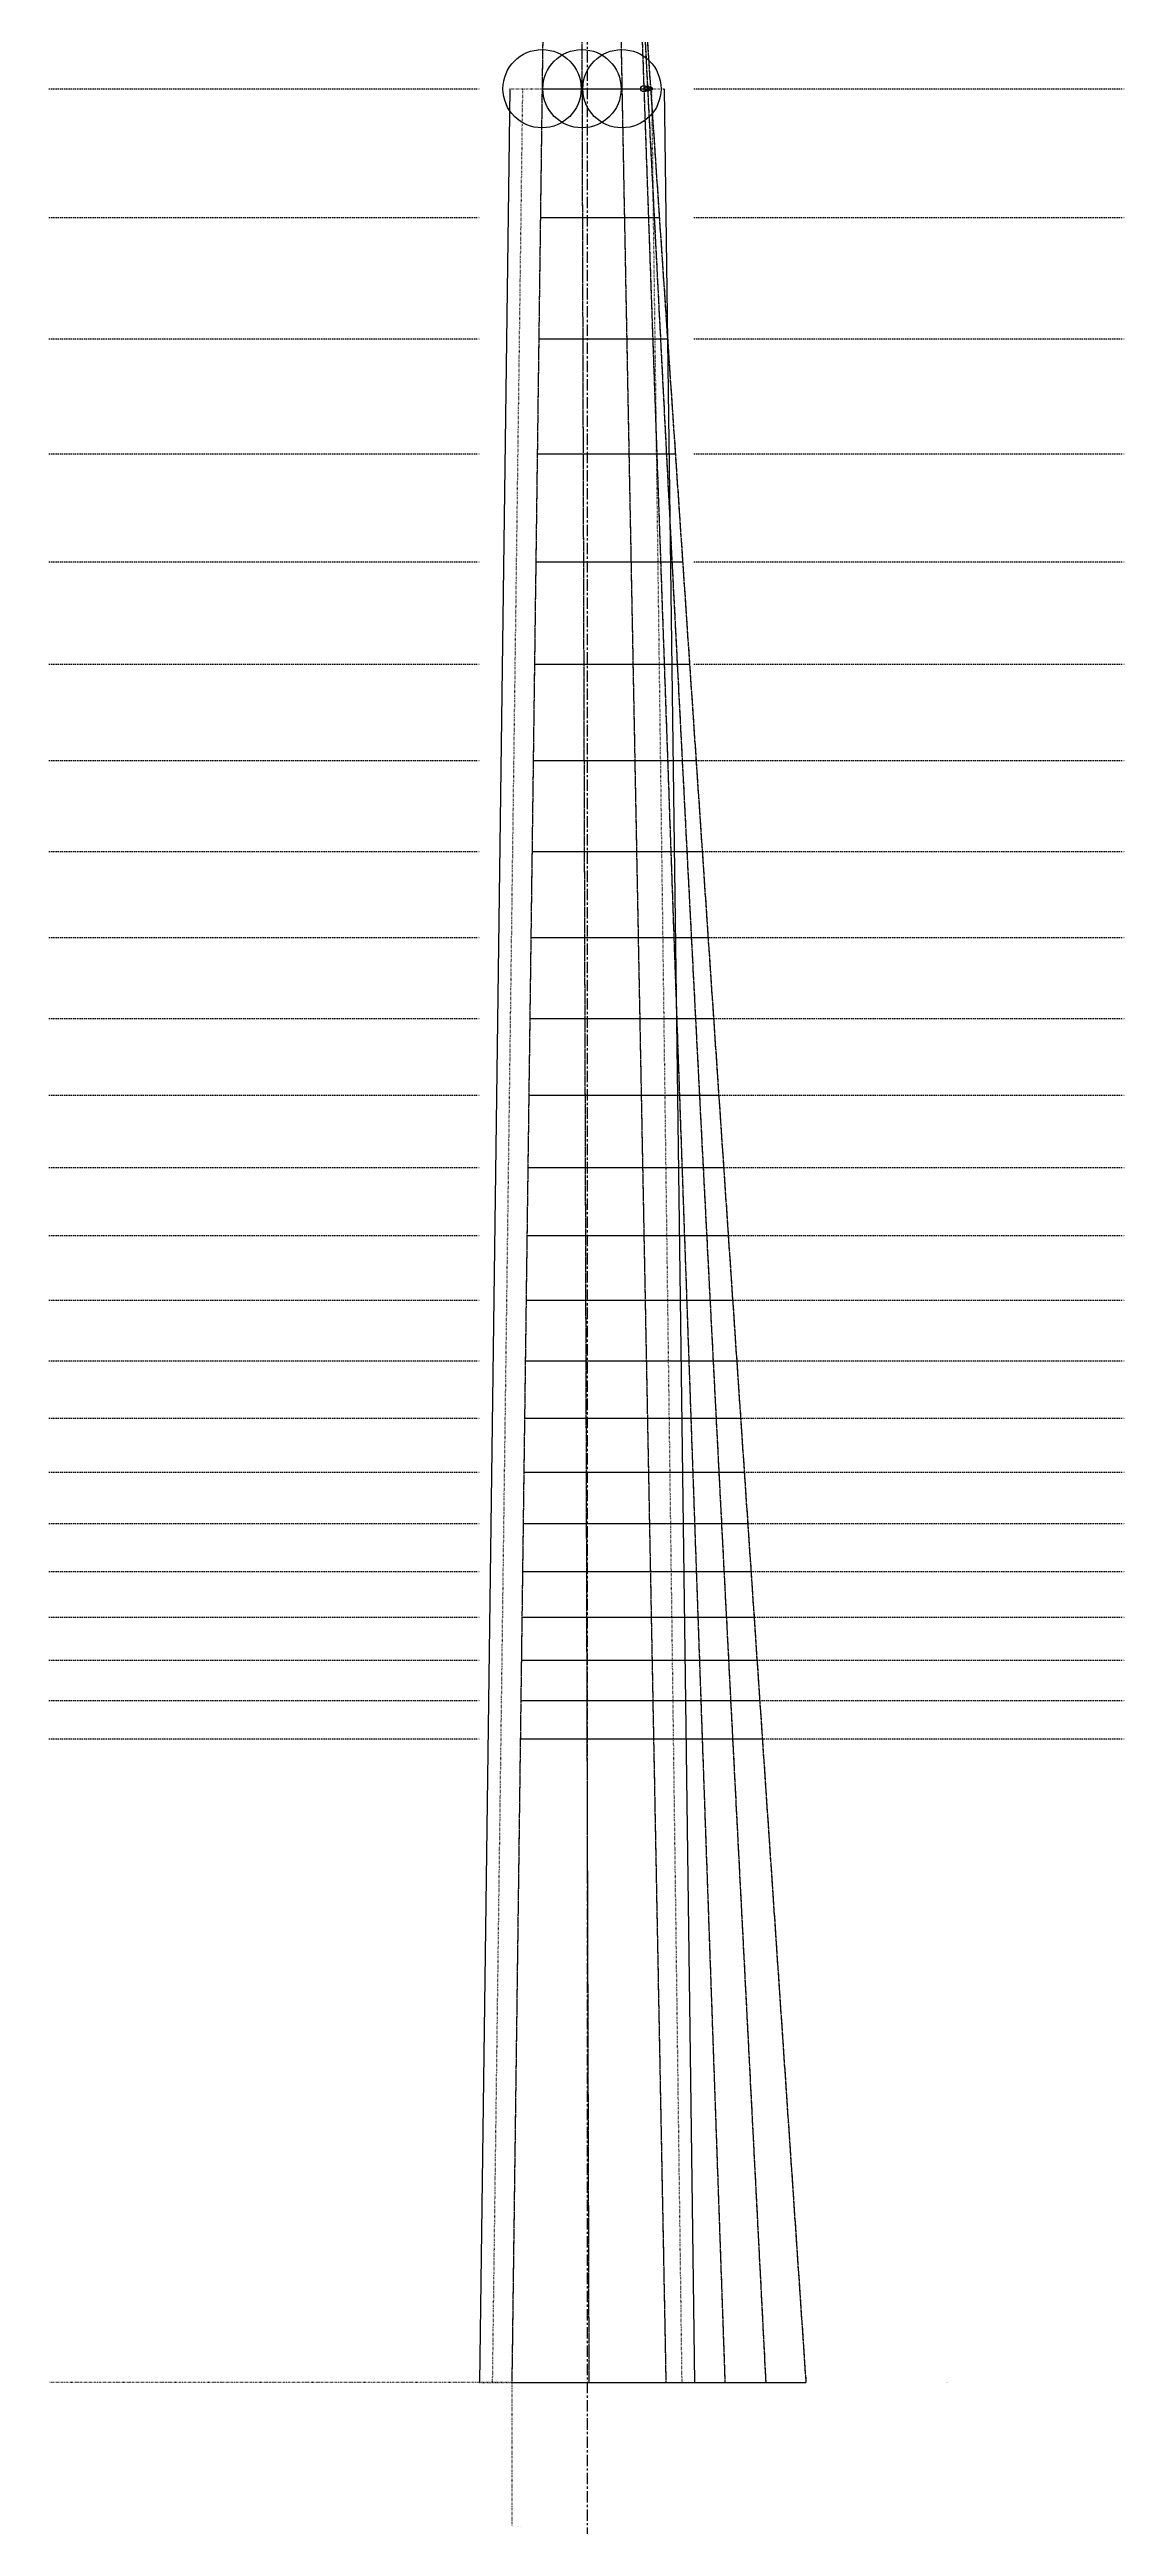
# Model space of a CAD drawing. Header units: millimetres. Extents: x 0 to 300, y -150 to 1050.
# Drawn here: x 0 to 300, y 70 to 761 of the extents above; entities that cross this region are included whole.
import ezdxf

# ---------------------------------------------------------------- set-up
doc = ezdxf.new("R2010")
doc.units = ezdxf.units.MM
for name, pattern in [('CENTER', [5.08, 3.175, -0.635, 0.635, -0.635]), ('DASHED', [1.524, 1.27, -0.254]), ('DASHED2', [0.762, 0.635, -0.127]), ('DOT', [0.508, 0, -0.508]), ('DOT2', [0.254, 0, -0.254])]:
    doc.linetypes.add(name, pattern=pattern)
doc.styles.add('OpenSans', font='OpenSans-Regular.ttf')

msp = doc.modelspace()

# ---------------------------------------------------------------- linework, layer by layer
at = {"linetype": 'CENTER'}
msp.add_line((150, 1050), (150, -150), dxfattribs=at)
at = {"linetype": 'DASHED'}
for p, q in [((140.1, 950), (129.02, 110)), ((148, 950), (150.52, 110)), ((154.2, 950), (211.09, 110)), ((155.91, 950), (172.02, 110)), ((156.6, 950), (199.89, 110)), ((158.8, 950), (188.5, 110))]:
    msp.add_line(p, q, dxfattribs=at)
at = {"linetype": 'DASHED2'}
for p, q in [((140.1, 950), (129.02, 110)), ((148, 950), (150.52, 110)), ((154.2, 950), (211.09, 110)), ((155.91, 950), (172.02, 110)), ((156.6, 950), (199.89, 110)), ((158.8, 950), (188.5, 110))]:
    msp.add_line(p, q, dxfattribs=at)
at = {"linetype": 'DOT'}
for p, q in [((0, 750), (120, 750)), ((180, 750), (300, 750)), ((0, 714.08), (120, 714.08)), ((180, 714.08), (300, 714.08)), ((0, 680.18), (120, 680.18)), ((180, 680.18), (300, 680.18)), ((0, 648.17), (120, 648.17)), ((180, 648.17), (300, 648.17)), ((0, 617.97), (120, 617.97)), ((180, 617.97), (300, 617.97)), ((0, 589.46), (120, 589.46)), ((180, 589.46), (300, 589.46)), ((0, 562.55), (120, 562.55)), ((180, 562.55), (300, 562.55)), ((0, 537.15), (120, 537.15)), ((180, 537.15), (300, 537.15)), ((0, 513.17), (120, 513.17)), ((180, 513.17), (300, 513.17)), ((0, 490.55), (120, 490.55)), ((180, 490.55), (300, 490.55)), ((0, 469.19), (120, 469.19)), ((180, 469.19), (300, 469.19)), ((0, 449.03), (120, 449.03)), ((180, 449.03), (300, 449.03)), ((0, 430), (120, 430)), ((180, 430), (300, 430)), ((0, 412.04), (120, 412.04)), ((180, 412.04), (300, 412.04)), ((0, 395.09), (120, 395.09)), ((180, 395.09), (300, 395.09)), ((0, 379.09), (120, 379.09)), ((180, 379.09), (300, 379.09)), ((0, 363.98), (120, 363.98)), ((180, 363.98), (300, 363.98)), ((0, 349.73), (120, 349.73)), ((180, 349.73), (300, 349.73)), ((0, 336.27), (120, 336.27)), ((180, 336.27), (300, 336.27)), ((0, 323.57), (120, 323.57)), ((180, 323.57), (300, 323.57)), ((0, 311.59), (120, 311.59)), ((180, 311.59), (300, 311.59)), ((0, 300.27), (120, 300.27)), ((180, 300.27), (300, 300.27)), ((0, 289.59), (120, 289.59)), ((180, 289.59), (300, 289.59))]:
    msp.add_line(p, q, dxfattribs=at)
for p, q in [((128.44, 750), (120, 110)), ((137.46, 750), (167.75, 750)), ((171.56, 750), (180, 110)), ((136.99, 714.08), (170.18, 714.08)), ((136.54, 680.18), (172.47, 680.18)), ((136.12, 648.17), (174.64, 648.17)), ((135.72, 617.97), (176.69, 617.97)), ((135.34, 589.46), (178.62, 589.46)), ((134.99, 562.55), (180.44, 562.55)), ((134.65, 537.15), (182.16, 537.15)), ((134.34, 513.17), (183.78, 513.17)), ((134.04, 490.55), (185.32, 490.55)), ((133.76, 469.19), (186.76, 469.19)), ((133.49, 449.03), (188.13, 449.03)), ((133.24, 430), (189.42, 430)), ((133, 412.04), (190.63, 412.04)), ((132.78, 395.09), (191.78, 395.09)), ((132.57, 379.09), (192.86, 379.09)), ((132.37, 363.98), (193.89, 363.98)), ((132.18, 349.73), (194.85, 349.73)), ((132, 336.27), (195.76, 336.27)), ((131.84, 323.57), (196.62, 323.57)), ((131.68, 311.59), (197.43, 311.59)), ((131.53, 300.27), (198.2, 300.27)), ((131.39, 289.59), (198.92, 289.59)), ((129.02, 110), (211.09, 110)), ((129.02, 110), (211.09, 110))]:
    msp.add_line(p, q)
at = {"linetype": 'DOT2'}
for p, q in [((132, 750), (123.56, 110)), ((128.44, 750), (171.56, 750)), ((168, 750), (176.44, 110)), ((129.02, 110), (0, 110)), ((120, 110), (180, 110)), ((129.02, 110), (129.02, 70))]:
    msp.add_line(p, q, dxfattribs=at)
for centre, radius in [((137.46, 750), 10.92), ((148.6, 750), 10.92), ((159.75, 750), 10.92), ((165.87, 750), 0.889), ((166.9, 750), 0.737), ((167.75, 750), 0.508)]:
    msp.add_circle(centre, radius)

# ---------------------------------------------------------------- texts
at = {"char_height": 0.1, "attachment_point": 1, "style": 'OpenSans'}
for s, insert in [('0 : 0.0 mm', (50, 750)), ('0 : 0.0 mm', (260, 750)), ('1 : 35.92 mm', (50, 714.08)), ('1 : 35.92 mm', (260, 714.08)), ('2 : 69.825 mm', (50, 680.18)), ('2 : 69.825 mm', (260, 680.18)), ('3 : 101.826 mm', (50, 648.17)), ('3 : 101.826 mm', (260, 648.17)), ('4 : 132.032 mm', (50, 617.97)), ('4 : 132.032 mm', (260, 617.97)), ('5 : 160.542 mm', (50, 589.46)), ('5 : 160.542 mm', (260, 589.46)), ('6 : 187.452 mm', (50, 562.55)), ('6 : 187.452 mm', (260, 562.55)), ('7 : 212.851 mm', (50, 537.15)), ('7 : 212.851 mm', (260, 537.15)), ('8 : 236.825 mm', (50, 513.17)), ('8 : 236.825 mm', (260, 513.17)), ('9 : 259.454 mm', (50, 490.55)), ('9 : 259.454 mm', (260, 490.55)), ('10 : 280.812 mm', (50, 469.19)), ('10 : 280.812 mm', (260, 469.19)), ('11 : 300.972 mm', (50, 449.03)), ('11 : 300.972 mm', (260, 449.03)), ('12 : 320.0 mm', (50, 430)), ('12 : 320.0 mm', (260, 430)), ('13 : 337.96 mm', (50, 412.04)), ('13 : 337.96 mm', (260, 412.04)), ('14 : 354.912 mm', (50, 395.09)), ('14 : 354.912 mm', (260, 395.09)), ('15 : 370.913 mm', (50, 379.09)), ('15 : 370.913 mm', (260, 379.09)), ('16 : 386.016 mm', (50, 363.98)), ('16 : 386.016 mm', (260, 363.98)), ('17 : 400.271 mm', (50, 349.73)), ('17 : 400.271 mm', (260, 349.73)), ('18 : 413.726 mm', (50, 336.27)), ('18 : 413.726 mm', (260, 336.27)), ('19 : 426.426 mm', (50, 323.57)), ('19 : 426.426 mm', (260, 323.57)), ('20 : 438.413 mm', (50, 311.59)), ('20 : 438.413 mm', (260, 311.59)), ('21 : 449.727 mm', (50, 300.27)), ('21 : 449.727 mm', (260, 300.27)), ('22 : 460.406 mm', (50, 289.59)), ('22 : 460.406 mm', (260, 289.59)), ('640.0 mm', (50, 110)), ('640.0 mm', (250, 110)), ('Puente con entonación/Intonated Bridge', (129.02, 70))]:
    msp.add_mtext(s, dxfattribs=dict(at, insert=insert))

doc.saveas('drawing.dxf')
